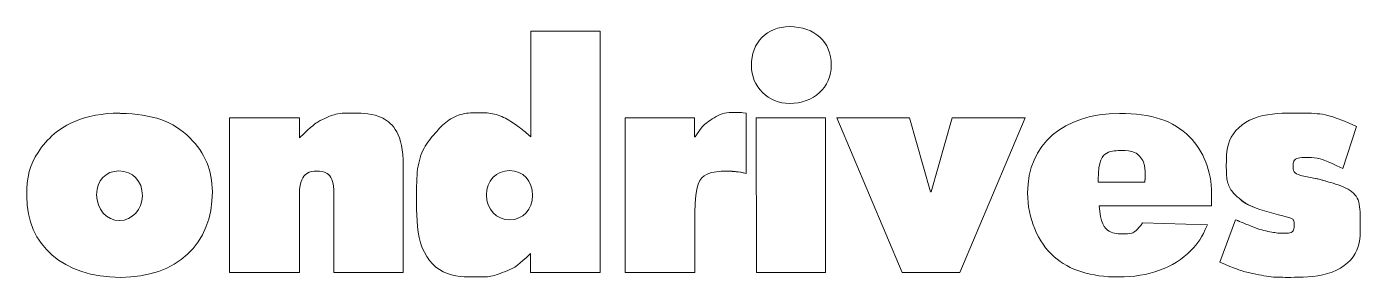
# Model space of a CAD drawing. Header units: millimetres. Extents: x -56 to 182, y 0 to 146.
# Drawn here: x -55.6 to 181.7, y 101.4 to 146 of the extents above; entities that cross this region are included whole.
import ezdxf

# ---------------------------------------------------------------- set-up
doc = ezdxf.new("R2010")
doc.units = ezdxf.units.MM
doc.layers.add('SLD-0', color=7, linetype='Continuous')

msp = doc.modelspace()

# ---------------------------------------------------------------- linework, layer by layer
at = {"layer": 'SLD-0', "color": 7, "linetype": 'Continuous', "lineweight": 18}
for p, q in [((34.149, 126.4), (34.149, 145.218)), ((34.149, 145.218), (46.469, 145.218)), ((34.149, 126.4), (34.149, 145.218)), ((34.149, 145.218), (46.469, 145.218)), ((46.469, 145.218), (46.469, 102.25)), ((46.469, 145.218), (46.469, 102.25)), ((72.454, 130.629), (72.454, 119.903)), ((72.454, 130.629), (72.454, 119.903)), ((-19.481, 102.25), (-19.481, 129.771)), ((-19.481, 129.771), (-7.038, 129.771)), ((-19.481, 102.25), (-19.481, 129.771)), ((-19.481, 129.771), (-7.038, 129.771)), ((-7.038, 129.771), (-7.038, 126.216)), ((-7.038, 129.771), (-7.038, 126.216)), ((50.94, 102.25), (50.94, 129.771)), ((50.94, 129.771), (63.261, 129.771)), ((50.94, 102.25), (50.94, 129.771)), ((50.94, 129.771), (63.261, 129.771)), ((63.261, 129.771), (63.261, 126.4)), ((63.261, 129.771), (63.261, 126.4)), ((74.23, 129.771), (86.55, 129.771)), ((74.304, 102.25), (74.23, 129.771)), ((74.23, 129.771), (86.55, 129.771)), ((74.304, 102.25), (74.23, 129.771)), ((86.55, 129.771), (86.55, 102.25)), ((86.55, 129.771), (86.55, 102.25)), ((88.571, 129.771), (101.505, 129.771)), ((100.217, 102.25), (88.571, 129.771)), ((88.571, 129.771), (101.505, 129.771)), ((100.217, 102.25), (88.571, 129.771)), ((101.505, 129.771), (105.243, 116.593)), ((101.505, 129.771), (105.243, 116.593)), ((105.365, 116.593), (109.105, 129.771)), ((105.365, 116.593), (109.105, 129.771)), ((109.105, 129.771), (122.1, 129.771)), ((109.105, 129.771), (122.1, 129.771)), ((122.1, 129.771), (110.453, 102.25)), ((122.1, 129.771), (110.453, 102.25)), ((181.059, 128.239), (178.607, 120.761)), ((181.059, 128.239), (178.607, 120.761)), ((63.261, 126.4), (63.384, 126.4)), ((63.261, 126.4), (63.384, 126.4)), ((11.412, 121.313), (11.412, 102.25)), ((11.412, 121.313), (11.412, 102.25)), ((135.091, 118.738), (135.091, 118.309)), ((135.091, 118.738), (135.091, 118.309)), ((-7.038, 116.286), (-7.038, 102.25)), ((-7.038, 116.286), (-7.038, 102.25)), ((105.243, 116.593), (105.365, 116.593)), ((105.243, 116.593), (105.365, 116.593)), ((135.091, 118.309), (143.365, 118.309)), ((135.091, 118.309), (143.365, 118.309)), ((155.257, 116.348), (155.257, 114.141)), ((155.257, 116.348), (155.257, 114.141)), ((-0.909, 102.25), (-0.909, 115.98)), ((-0.909, 102.25), (-0.909, 115.98)), ((155.257, 114.141), (135.275, 114.141)), ((155.257, 114.141), (135.275, 114.141)), ((63.322, 112.854), (63.322, 102.25)), ((63.322, 112.854), (63.322, 102.25)), ((156.725, 104.089), (159.544, 111.628)), ((156.725, 104.089), (159.544, 111.628)), ((167.145, 112.547), (163.835, 113.467)), ((167.145, 112.547), (163.835, 113.467)), ((142.998, 111.077), (154.521, 110.709)), ((142.998, 111.077), (154.521, 110.709)), ((34.087, 102.25), (34.087, 105.621)), ((34.087, 102.25), (34.087, 105.621)), ((-7.038, 102.25), (-19.481, 102.25)), ((-7.038, 102.25), (-19.481, 102.25)), ((11.412, 102.25), (-0.909, 102.25)), ((11.412, 102.25), (-0.909, 102.25)), ((46.469, 102.25), (34.087, 102.25)), ((46.469, 102.25), (34.087, 102.25)), ((63.322, 102.25), (50.94, 102.25)), ((63.322, 102.25), (50.94, 102.25)), ((86.55, 102.25), (74.304, 102.25)), ((86.55, 102.25), (74.304, 102.25)), ((110.453, 102.25), (100.217, 102.25)), ((110.453, 102.25), (100.217, 102.25))]:
    msp.add_line(p, q, dxfattribs=at)
at = {"layer": 'SLD-0', "color": 5, "linetype": 'Continuous', "lineweight": 18}
for points, knots in [([(73.372, 139.088), (73.372, 143.195), (76.13, 146.014), (80.176, 146.014), (84.65, 146.014), (87.593, 143.318), (87.593, 139.149)], [2, 2, 2, 2, 3, 3, 3, 4, 4, 4, 4]), ([(73.372, 139.088), (73.372, 143.195), (76.13, 146.014), (80.176, 146.014), (84.65, 146.014), (87.593, 143.318), (87.593, 139.149)], [2, 2, 2, 2, 3, 3, 3, 4, 4, 4, 4]), ([(87.593, 139.149), (87.593, 135.226), (84.466, 132.346), (80.176, 132.346), (76.376, 132.346), (73.372, 135.349), (73.372, 139.088)], [0, 0, 0, 0, 1, 1, 1, 2, 2, 2, 2]), ([(87.593, 139.149), (87.593, 135.226), (84.466, 132.346), (80.176, 132.346), (76.376, 132.346), (73.372, 135.349), (73.372, 139.088)], [0, 0, 0, 0, 1, 1, 1, 2, 2, 2, 2]), ([(-46.999, 129.158), (-44.915, 130.078), (-41.973, 130.629), (-39.153, 130.629), (-39.092, 130.629), (-38.97, 130.629), (-38.908, 130.568)], [5, 5, 5, 5, 6, 6, 6, 7, 7, 7, 7]), ([(-46.999, 129.158), (-44.915, 130.078), (-41.973, 130.629), (-39.153, 130.629), (-39.092, 130.629), (-38.97, 130.629), (-38.908, 130.568)], [5, 5, 5, 5, 6, 6, 6, 7, 7, 7, 7]), ([(-26.527, 126.216), (-23.891, 123.581), (-22.543, 120.393), (-22.543, 116.654), (-22.543, 107.276), (-28.856, 101.392), (-38.908, 101.392), (-49.022, 101.392), (-55.58, 107.092), (-55.58, 115.857), (-55.58, 119.29), (-55.029, 121.435), (-53.558, 123.642)], [0, 0, 0, 0, 1, 1, 1, 2, 2, 2, 3, 3, 3, 4, 4, 4, 4]), ([(-26.527, 126.216), (-23.891, 123.581), (-22.543, 120.393), (-22.543, 116.654), (-22.543, 107.276), (-28.856, 101.392), (-38.908, 101.392), (-49.022, 101.392), (-55.58, 107.092), (-55.58, 115.857), (-55.58, 119.29), (-55.029, 121.435), (-53.558, 123.642)], [0, 0, 0, 0, 1, 1, 1, 2, 2, 2, 3, 3, 3, 4, 4, 4, 4]), ([(-34.986, 115.919), (-34.986, 118.554), (-36.702, 120.332), (-39.153, 120.332), (-41.483, 120.332), (-43.138, 118.616), (-43.138, 116.102)], [2, 2, 2, 2, 3, 3, 3, 4, 4, 4, 4]), ([(-34.986, 115.919), (-34.986, 118.554), (-36.702, 120.332), (-39.153, 120.332), (-41.483, 120.332), (-43.138, 118.616), (-43.138, 116.102)], [2, 2, 2, 2, 3, 3, 3, 4, 4, 4, 4]), ([(34.455, 115.98), (34.455, 118.554), (32.739, 120.393), (27.957, 120.393), (26.242, 118.554), (26.242, 116.041)], [2, 2, 2, 2, 3, 3, 4, 4, 4, 4]), ([(34.455, 115.98), (34.455, 118.554), (32.739, 120.393), (27.957, 120.393), (26.242, 118.554), (26.242, 116.041)], [2, 2, 2, 2, 3, 3, 4, 4, 4, 4]), ([(-43.138, 116.102), (-43.138, 113.528), (-41.36, 111.505), (-39.031, 111.505), (-36.824, 111.505), (-34.986, 113.467), (-34.986, 115.919)], [0, 0, 0, 0, 1, 1, 1, 2, 2, 2, 2]), ([(-43.138, 116.102), (-43.138, 113.528), (-41.36, 111.505), (-39.031, 111.505), (-36.824, 111.505), (-34.986, 113.467), (-34.986, 115.919)], [0, 0, 0, 0, 1, 1, 1, 2, 2, 2, 2]), ([(26.242, 116.041), (26.242, 113.528), (28.019, 111.628), (30.409, 111.628), (32.678, 111.628), (34.455, 113.528), (34.455, 115.98)], [0, 0, 0, 0, 1, 1, 1, 2, 2, 2, 2]), ([(26.242, 116.041), (26.242, 113.528), (28.019, 111.628), (30.409, 111.628), (32.678, 111.628), (34.455, 113.528), (34.455, 115.98)], [0, 0, 0, 0, 1, 1, 1, 2, 2, 2, 2])]:
    msp.add_open_spline(points, degree=3, knots=knots, dxfattribs=at)
for points in [[(-38.908, 130.568), (-33.085, 130.445), (-29.592, 129.22), (-26.527, 126.216)], [(-38.908, 130.568), (-33.085, 130.445), (-29.592, 129.22), (-26.527, 126.216)], [(-7.038, 126.216), (-4.647, 128.484), (-3.789, 129.097), (-2.073, 129.894), (-0.909, 130.384), (0.501, 130.629), (2.279, 130.629), (7.795, 130.629), (11.412, 126.952), (11.412, 121.313)], [(34.087, 105.621), (31.88, 103.598), (30.9, 102.924), (28.938, 102.189), (27.651, 101.698), (26.425, 101.453), (25.138, 101.453), (18.089, 101.453), (13.799, 106.969), (13.799, 115.98), (13.799, 120.883), (14.963, 124.561), (17.17, 127.136), (19.131, 129.342), (22.012, 130.691), (24.771, 130.691), (27.283, 130.691), (29.98, 129.649), (32.371, 127.871), (32.8, 127.565), (33.352, 127.074), (34.149, 126.4)], [(63.384, 126.4), (64.425, 127.994), (64.976, 128.607), (66.019, 129.342), (67.428, 130.262), (68.961, 130.752), (70.677, 130.752), (71.229, 130.752), (71.597, 130.752), (72.454, 130.629)], [(70.677, 130.752), (71.229, 130.752), (71.597, 130.752), (72.454, 130.629)], [(122.525, 116.409), (122.525, 125.052), (128.9, 130.568), (138.891, 130.568)], [(138.891, 130.568), (144.53, 130.568), (148.514, 129.281), (151.334, 126.4)], [(163.835, 113.467), (161.935, 114.202), (161.076, 114.631), (160.28, 115.367), (158.747, 116.654), (157.889, 118.616), (157.889, 120.822), (157.889, 126.645), (163.161, 130.629), (170.823, 130.629), (174.439, 130.629), (177.198, 130.016), (181.059, 128.239)], [(-53.558, 123.642), (-51.964, 126.093), (-49.635, 128.116), (-46.999, 129.158)], [(-53.558, 123.642), (-51.964, 126.093), (-49.635, 128.116), (-46.999, 129.158)], [(32.371, 127.871), (32.8, 127.565), (33.352, 127.074), (34.149, 126.4)], [(151.334, 126.4), (153.847, 123.887), (155.257, 120.271), (155.257, 116.348)], [(143.365, 118.309), (143.427, 118.738), (143.427, 119.106), (143.427, 119.474), (143.427, 121.987), (141.649, 123.948), (139.382, 123.948), (136.501, 123.948), (135.091, 122.232), (135.091, 118.738)], [(178.607, 120.761), (175.543, 122.232), (173.948, 122.722), (172.049, 122.722), (170.578, 122.722), (169.781, 122.171), (169.781, 121.129), (169.781, 120.087), (170.823, 119.535), (173.765, 118.984), (174.684, 118.799), (174.868, 118.738), (175.482, 118.554), (180.017, 117.206), (181.733, 115.122), (181.733, 111.077), (181.733, 105.315), (176.339, 101.392), (168.31, 101.392), (166.715, 101.392), (165.061, 101.576), (163.222, 101.944), (160.893, 102.434), (159.668, 102.863), (156.725, 104.089)], [(-0.909, 115.98), (-0.909, 118.677), (-2.073, 120.271), (-3.973, 120.271), (-5.751, 120.271), (-7.038, 118.554), (-7.038, 116.286)], [(72.454, 119.903), (70.861, 120.209), (70.309, 120.271), (69.268, 120.271), (65.16, 120.271), (63.322, 117.941), (63.322, 112.854)], [(72.454, 119.903), (70.861, 120.209), (70.309, 120.271), (69.268, 120.271)], [(143.365, 118.309), (143.427, 118.738), (143.427, 119.106), (143.427, 119.474)], [(173.765, 118.984), (174.684, 118.799), (174.868, 118.738), (175.482, 118.554)], [(127.245, 105.069), (124.364, 107.582), (122.525, 111.935), (122.525, 116.409)], [(135.275, 114.141), (135.397, 111.077), (137.053, 109.115), (139.627, 109.115), (141.036, 109.115), (142.018, 109.728), (142.998, 111.077)], [(163.835, 113.467), (161.935, 114.202), (161.076, 114.631), (160.28, 115.367)], [(159.544, 111.628), (159.79, 111.567), (159.851, 111.505), (160.158, 111.383), (162.793, 110.279), (164.203, 109.789), (165.674, 109.483), (166.9, 109.299), (167.267, 109.238), (167.942, 109.238), (169.351, 109.238), (169.964, 109.728), (169.964, 110.831), (169.964, 111.628), (169.536, 111.935), (167.145, 112.547)], [(154.521, 110.709), (153.479, 108.379), (152.928, 107.521), (151.579, 106.173)], [(138.707, 101.453), (133.804, 101.453), (129.942, 102.679), (127.245, 105.069)], [(151.579, 106.173), (148.514, 103.047), (144.101, 101.453), (138.707, 101.453)]]:
    msp.add_open_spline(points, degree=3, dxfattribs=at)

doc.saveas('drawing.dxf')
